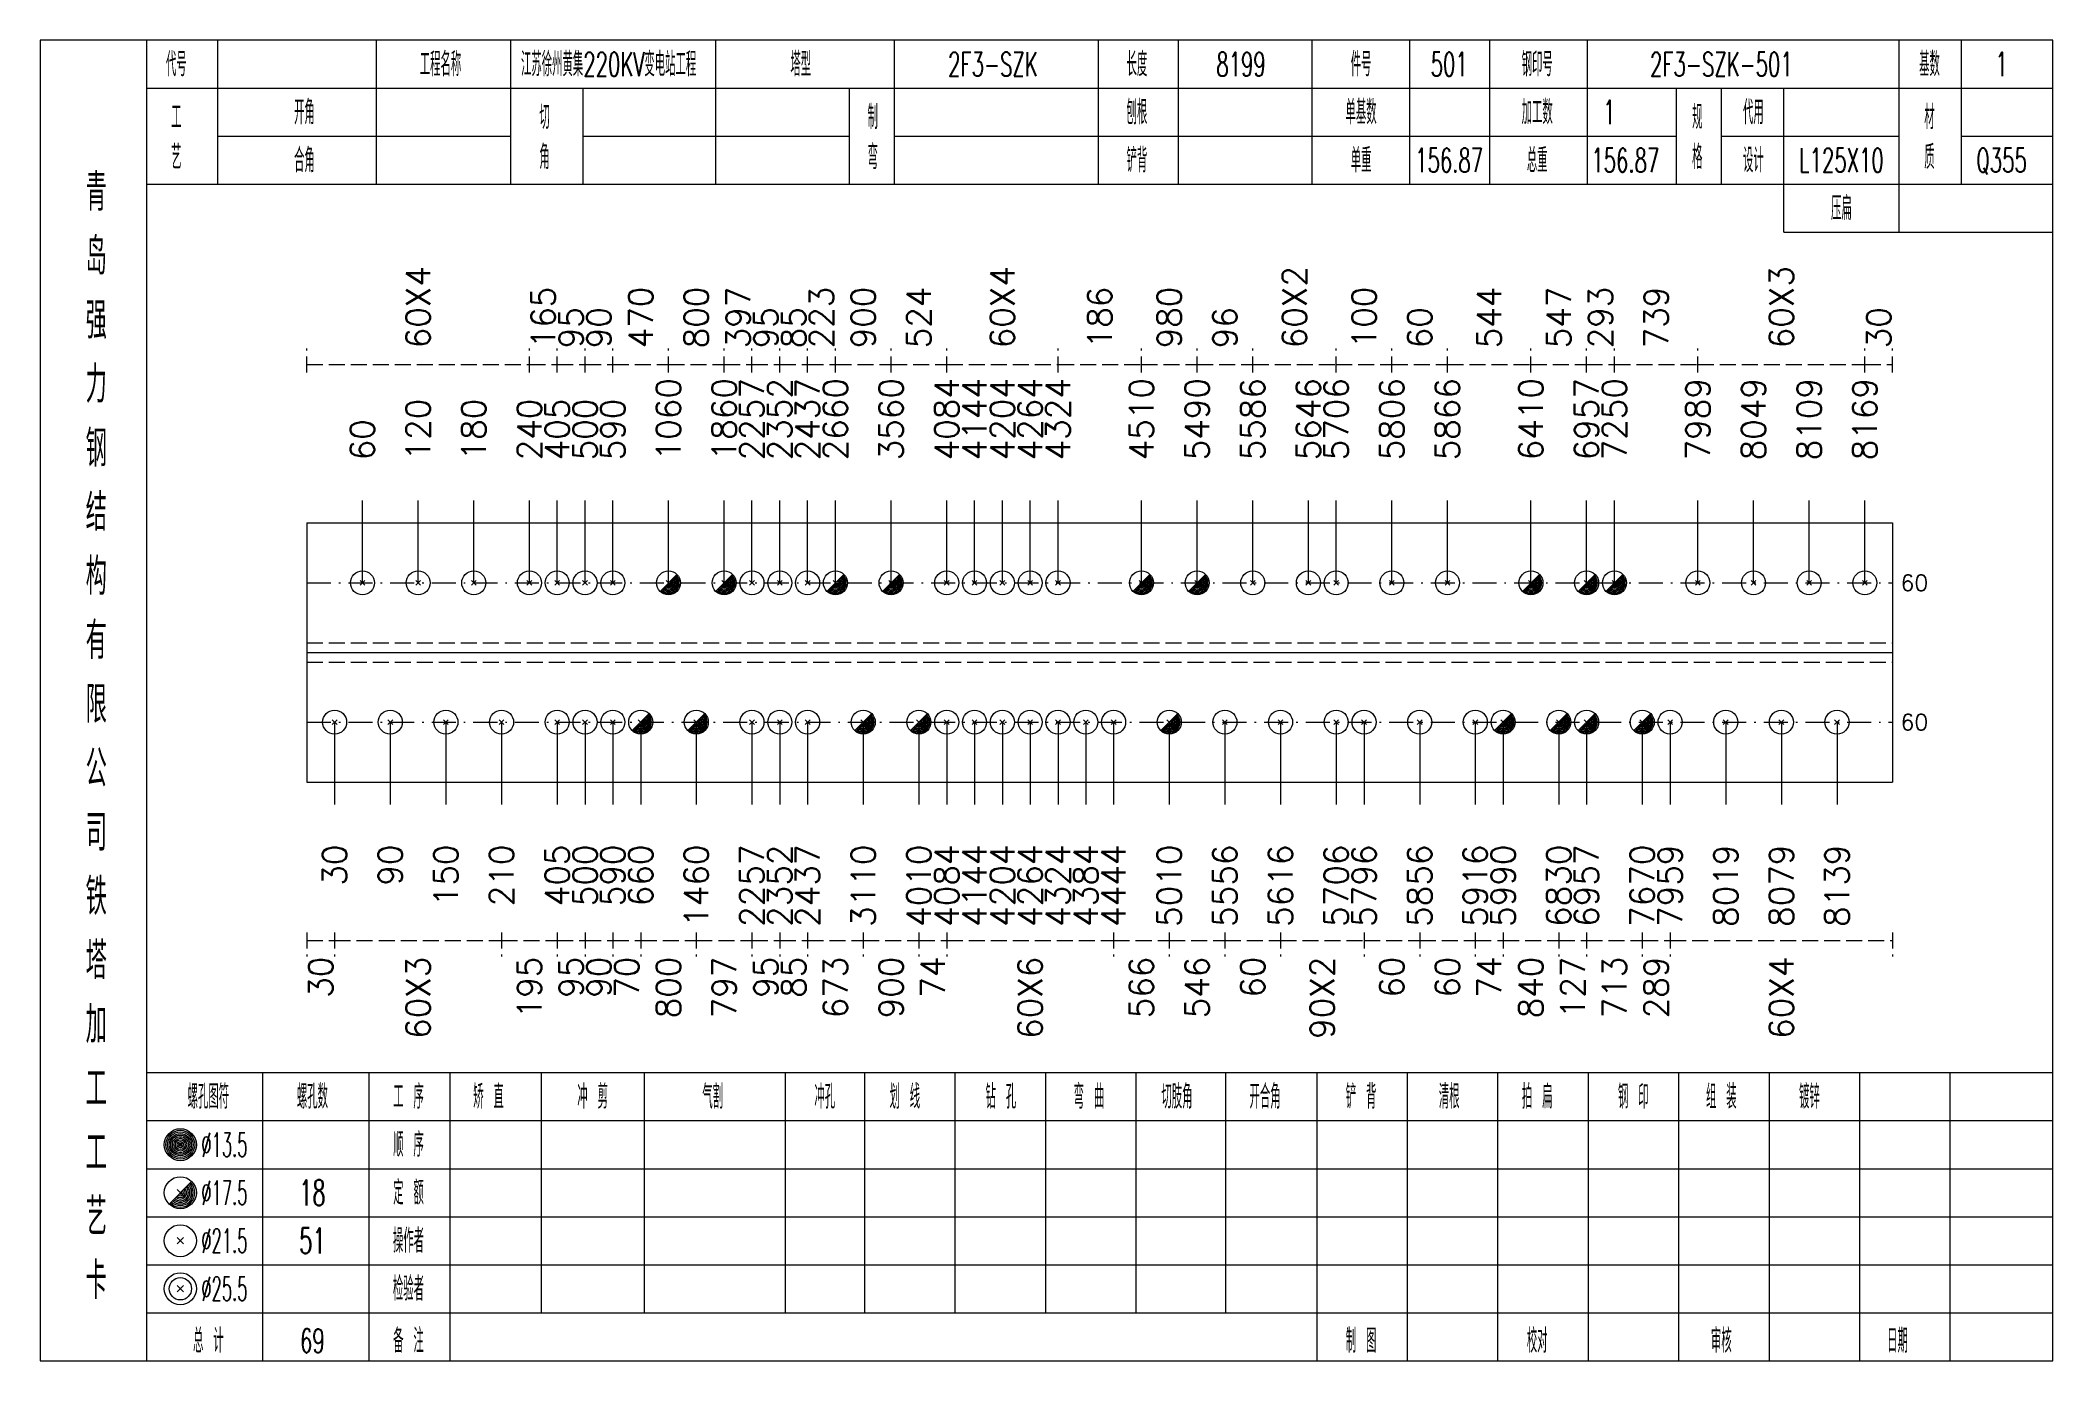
# Model space of a CAD drawing. Extents: x 0 to 4623, y -1159 to 4890.
# Drawn here: x 0 to 251.4, y 2475 to 2640 of the extents above; entities that cross this region are included whole.
import ezdxf
from ezdxf.enums import TextEntityAlignment as Align

# ---------------------------------------------------------------- set-up
doc = ezdxf.new("R2010")
doc.units = 0
doc.header["$MEASUREMENT"] = 0
doc.linetypes.add('一点画线', pattern=[5.2, 3, -1, 0.2, -1])
doc.linetypes.add('虚线', pattern=[2.75, 2, -0.75])
doc.layers.get('0').update_dxf_attribs({"linetype": 'CONTINUOUS', "lineweight": 25})
for name, color, linetype, lineweight in [('1', 7, 'CONTINUOUS', 25), ('4', 7, 'CONTINUOUS', 25), ('5', 7, 'CONTINUOUS', 25)]:
    doc.layers.add(name, color=color, linetype=linetype, lineweight=lineweight)
doc.styles.get("Standard").update_dxf_attribs({"font": 'simplex.shx', "width": 0.7, "height": 3, "bigfont": 'gbhzfs.shx'})

msp = doc.modelspace()

# ---------------------------------------------------------------- texts
at = {"color": 8, "linetype": 'Continuous', "lineweight": 9}
for s, p in [('60X4', (47.202, 2601.5)), ('60X4', (120.186, 2601.5)), ('60X2', (156.678, 2601.5)), ('60X3', (217.498, 2601.5)), ('165', (62.841, 2601.5)), ('470', (75.005, 2601.5)), ('800', (81.956, 2601.5)), ('397', (87.169, 2601.5)), ('223', (97.596, 2601.5)), ('900', (102.809, 2601.5)), ('524', (109.76, 2601.5)), ('186', (132.35, 2601.5)), ('980', (141.039, 2601.5)), ('100', (165.367, 2601.5)), ('544', (181.006, 2601.5)), ('547', (189.695, 2601.5)), ('293', (194.908, 2601.5)), ('739', (201.859, 2601.5)), ('95', (66.317, 2601.5)), ('90', (69.792, 2601.5)), ('95', (90.645, 2601.5)), ('85', (94.12, 2601.5)), ('96', (147.989, 2601.5)), ('60', (172.318, 2601.5)), ('30', (229.662, 2601.5))]:
    msp.add_text(s, height=3, rotation=90, dxfattribs=at).set_placement(p, align=Align.MIDDLE_LEFT)
at = {"color": 7, "linetype": 'Continuous', "lineweight": 13}
for s, p in [('1060', (78.481, 2587.5)), ('1860', (85.432, 2587.5)), ('2257', (88.907, 2587.5)), ('2352', (92.382, 2587.5)), ('2437', (95.858, 2587.5)), ('2660', (99.333, 2587.5)), ('3560', (106.284, 2587.5)), ('4084', (113.235, 2587.5)), ('4144', (116.711, 2587.5)), ('4204', (120.186, 2587.5)), ('4264', (123.661, 2587.5)), ('4324', (127.137, 2587.5)), ('4510', (137.563, 2587.5)), ('5490', (144.514, 2587.5)), ('5586', (151.465, 2587.5)), ('5646', (158.416, 2587.5)), ('5706', (161.891, 2587.5)), ('5806', (168.842, 2587.5)), ('5866', (175.793, 2587.5)), ('6410', (186.219, 2587.5)), ('6957', (193.17, 2587.5)), ('7250', (196.646, 2587.5)), ('7989', (207.072, 2587.5)), ('8049', (214.023, 2587.5)), ('8109', (220.974, 2587.5)), ('8169', (227.925, 2587.5)), ('120', (47.202, 2587.5)), ('180', (54.153, 2587.5)), ('240', (61.104, 2587.5)), ('405', (64.579, 2587.5)), ('500', (68.054, 2587.5)), ('590', (71.53, 2587.5)), ('60', (40.251, 2587.5))]:
    msp.add_text(s, height=3, rotation=90, dxfattribs=at).set_placement(p, align=Align.MIDDLE_LEFT)
for p in [(232.4, 2572.2), (232.4, 2554.8)]:
    msp.add_text('60', height=2, dxfattribs=at).set_placement(p, align=Align.MIDDLE_LEFT)
at = {"color": 8, "linetype": 'Continuous', "lineweight": 9}
for s, p in [('30', (35.038, 2525.5)), ('60X3', (47.202, 2525.5)), ('195', (61.104, 2525.5)), ('95', (66.317, 2525.5)), ('90', (69.792, 2525.5)), ('70', (73.268, 2525.5)), ('800', (78.481, 2525.5)), ('797', (85.432, 2525.5)), ('95', (90.645, 2525.5)), ('85', (94.12, 2525.5)), ('673', (99.333, 2525.5)), ('900', (106.284, 2525.5)), ('74', (111.497, 2525.5)), ('60X6', (123.661, 2525.5)), ('566', (137.563, 2525.5)), ('546', (144.514, 2525.5)), ('60', (151.465, 2525.5)), ('90X2', (160.154, 2525.5)), ('60', (168.842, 2525.5)), ('60', (175.793, 2525.5)), ('74', (181.006, 2525.5)), ('840', (186.219, 2525.5)), ('127', (191.432, 2525.5)), ('713', (196.646, 2525.5)), ('289', (201.859, 2525.5)), ('60X4', (217.498, 2525.5))]:
    msp.add_text(s, height=3, rotation=90, dxfattribs=at).set_placement(p, align=Align.MIDDLE_RIGHT)
at = {"layer": '1', "color": 7, "linetype": 'Continuous', "lineweight": 13}
for s, p in [('4084', (113.235, 2539.5)), ('4144', (116.711, 2539.5)), ('4204', (120.186, 2539.5)), ('4264', (123.661, 2539.5)), ('4324', (127.137, 2539.5)), ('4384', (130.612, 2539.5)), ('4444', (134.088, 2539.5)), ('30', (36.775, 2539.5)), ('90', (43.726, 2539.5)), ('150', (50.677, 2539.5)), ('210', (57.628, 2539.5)), ('405', (64.579, 2539.5)), ('500', (68.054, 2539.5)), ('590', (71.53, 2539.5)), ('660', (75.005, 2539.5)), ('1460', (81.956, 2539.5)), ('2257', (88.907, 2539.5)), ('2352', (92.382, 2539.5)), ('2437', (95.858, 2539.5)), ('3110', (102.809, 2539.5)), ('4010', (109.76, 2539.5)), ('5010', (141.039, 2539.5)), ('5556', (147.989, 2539.5)), ('5616', (154.94, 2539.5)), ('5706', (161.891, 2539.5)), ('5796', (165.367, 2539.5)), ('5856', (172.318, 2539.5)), ('5916', (179.268, 2539.5)), ('5990', (182.744, 2539.5)), ('6830', (189.695, 2539.5)), ('6957', (193.17, 2539.5)), ('7670', (200.121, 2539.5)), ('7959', (203.596, 2539.5)), ('8019', (210.547, 2539.5)), ('8079', (217.498, 2539.5)), ('8139', (224.449, 2539.5))]:
    msp.add_text(s, height=3, rotation=90, dxfattribs=at).set_placement(p, align=Align.MIDDLE_RIGHT)
at = {"layer": '4', "color": 1, "linetype": 'Continuous', "lineweight": 13}
for s, height, width, p in [('代号', 3, 0.6, (17, 2637)), ('工程名称', 3, 0.6, (50, 2637)), ('江苏徐州黄集220KV变电站工程', 3, 0.6, (71, 2637)), ('塔型', 3, 0.6, (95, 2637)), ('2F3-SZK', 3, 0.6, (119, 2637)), ('长度', 3, 0.6, (137, 2637)), ('8199', 3, 0.6, (150, 2637)), ('件号', 3, 0.6, (165, 2637)), ('501', 3, 0.6, (176, 2637)), ('钢印号', 3, 0.6, (187, 2637)), ('2F3-SZK-501', 3, 0.6, (210, 2637)), ('基数', 3, 0.6, (236, 2637)), ('1', 3, 0.6, (245, 2637)), ('开角', 3, 0.6, (33, 2631)), ('制', 3, 0.6, (104, 2630.4)), ('刨根', 3, 0.6, (137, 2631)), ('单基数', 3, 0.6, (165, 2631)), ('加工数', 3, 0.6, (187, 2631)), ('1', 3, 0.6, (196, 2631)), ('规', 3, 0.6, (207, 2630.4)), ('代用', 3, 0.6, (214, 2631)), ('材', 3, 0.6, (236, 2630.4)), ('工', 3, 0.6, (17, 2630.4)), ('切', 3, 0.6, (63, 2630.4)), ('艺', 3, 0.6, (17, 2625.4)), ('角', 3, 0.6, (63, 2625.4)), ('弯', 3, 0.6, (104, 2625.4)), ('格', 3, 0.6, (207, 2625.4)), ('质', 3, 0.6, (236, 2625.4)), ('合角', 3, 0.6, (33, 2625)), ('铲背', 3, 0.6, (137, 2625)), ('单重', 3, 0.6, (165, 2625)), ('156.87', 3, 0.6, (176, 2625)), ('总重', 3, 0.6, (187, 2625)), ('156.87', 3, 0.6, (198, 2625)), ('设计', 3, 0.6, (214, 2625)), ('L125X10', 3, 0.6, (225, 2625)), ('Q355', 3, 0.6, (245, 2625)), ('青', 4.6, 0.8, (7, 2621)), ('压扁', 3, 0.6, (225, 2619)), ('岛', 4.6, 0.8, (7, 2613)), ('强', 4.6, 0.8, (7, 2605)), ('力', 4.6, 0.8, (7, 2597)), ('钢', 4.6, 0.8, (7, 2589)), ('结', 4.6, 0.8, (7, 2581)), ('构', 4.6, 0.8, (7, 2573)), ('有', 4.6, 0.8, (7, 2565)), ('限', 4.6, 0.8, (7, 2557)), ('公', 4.6, 0.8, (7, 2549)), ('司', 4.6, 0.8, (7, 2541)), ('铁', 4.6, 0.8, (7, 2533)), ('塔', 4.6, 0.8, (7, 2525)), ('加', 4.6, 0.8, (7, 2517)), ('工', 4.6, 0.8, (7, 2509)), ('螺孔图符', 3, 0.6, (21, 2508)), ('螺孔数', 3, 0.6, (34, 2508)), ('工 序', 3, 0.6, (46, 2508)), ('矫 直', 3, 0.6, (56, 2508)), ('冲 剪', 3, 0.6, (69, 2508)), ('气割', 3, 0.6, (84, 2508)), ('冲孔', 3, 0.6, (98, 2508)), ('划 线', 3, 0.6, (108, 2508)), ('钻 孔', 3, 0.6, (120, 2508)), ('弯 曲', 3, 0.6, (131, 2508)), ('切肢角', 3, 0.6, (142, 2508)), ('开合角', 3, 0.6, (153, 2508)), ('铲 背', 3, 0.6, (165, 2508)), ('清根', 3, 0.6, (176, 2508)), ('拍 扁', 3, 0.6, (187, 2508)), ('钢 印', 3, 0.6, (199, 2508)), ('组 装', 3, 0.6, (210, 2508)), ('镀锌', 3, 0.6, (221, 2508)), ('工', 4.6, 0.8, (7, 2501)), ('%%C13.5', 3, 0.5, (23, 2502)), ('顺 序', 3, 0.6, (46, 2502)), ('%%C17.5', 3, 0.5, (23, 2496)), ('18', 3.2, 0.6, (34, 2496)), ('定 额', 3, 0.6, (46, 2496)), ('艺', 4.6, 0.8, (7, 2493)), ('%%C21.5', 3, 0.5, (23, 2490)), ('51', 3.2, 0.6, (34, 2490)), ('操作者', 3, 0.6, (46, 2490)), ('卡', 4.6, 0.8, (7, 2485)), ('%%C25.5', 3, 0.5, (23, 2484)), ('检验者', 3, 0.6, (46, 2484)), ('总 计', 3, 0.6, (21, 2477.5)), ('69', 3, 0.6, (34, 2477.5)), ('备 注', 3, 0.6, (46, 2477.5)), ('制 图', 3, 0.6, (165, 2477.5)), ('校对', 3, 0.6, (187, 2477.5)), ('审核', 3, 0.6, (210, 2477.5)), ('日期', 3, 0.6, (232, 2477.5))]:
    msp.add_text(s, height=height, dxfattribs=dict(at, width=width)).set_placement(p, align=Align.MIDDLE_CENTER)

# ---------------------------------------------------------------- blocks, each defined once
blk = doc.blocks.new('孔21.5')
at = {"layer": '5', "color": 7, "linetype": 'Continuous', "lineweight": 13}
for p, q in [((-0.2, -0.2), (0.2, 0.2)), ((-0.2, 0.2), (0.2, -0.2))]:
    blk.add_line(p, q, dxfattribs=at)
blk.add_circle((0, 0), 1, dxfattribs=at)
blk = doc.blocks.new('孔17.5')
at = {"layer": '5', "color": 7, "linetype": 'Continuous', "lineweight": 13}
for p, q in [((-0.707, -0.707), (0.707, 0.707)), ((-0.2, 0.2), (0.2, -0.2))]:
    blk.add_line(p, q, dxfattribs=at)
blk.add_circle((0, 0), 1, dxfattribs=at)
for radius in [0.9, 0.8, 0.7, 0.6, 0.5, 0.4, 0.3, 0.2, 0.1]:
    blk.add_arc((0, 0), radius, 225, 45, dxfattribs=at)

# ---------------------------------------------------------------- linework, layer by layer
at = {"color": 8, "linetype": '虚线', "lineweight": 9}
for p, q in [((33.3, 2598.5), (33.3, 2601.5)), ((33.3, 2599.5), (61.104, 2599.5)), ((61.104, 2598.5), (61.104, 2601.5)), ((61.104, 2598.5), (61.104, 2601.5)), ((61.104, 2599.5), (64.579, 2599.5)), ((64.579, 2598.5), (64.579, 2601.5)), ((64.579, 2598.5), (64.579, 2601.5)), ((64.579, 2599.5), (68.054, 2599.5)), ((68.054, 2598.5), (68.054, 2601.5)), ((68.054, 2598.5), (68.054, 2601.5)), ((68.054, 2599.5), (71.53, 2599.5)), ((71.53, 2598.5), (71.53, 2601.5)), ((71.53, 2598.5), (71.53, 2601.5)), ((71.53, 2599.5), (78.481, 2599.5)), ((78.481, 2598.5), (78.481, 2601.5)), ((78.481, 2598.5), (78.481, 2601.5)), ((78.481, 2599.5), (85.432, 2599.5)), ((85.432, 2598.5), (85.432, 2601.5)), ((85.432, 2598.5), (85.432, 2601.5)), ((85.432, 2599.5), (88.907, 2599.5)), ((88.907, 2598.5), (88.907, 2601.5)), ((88.907, 2598.5), (88.907, 2601.5)), ((88.907, 2599.5), (92.382, 2599.5)), ((92.382, 2598.5), (92.382, 2601.5)), ((92.382, 2598.5), (92.382, 2601.5)), ((92.382, 2599.5), (95.858, 2599.5)), ((95.858, 2598.5), (95.858, 2601.5)), ((95.858, 2598.5), (95.858, 2601.5)), ((95.858, 2599.5), (99.333, 2599.5)), ((99.333, 2598.5), (99.333, 2601.5)), ((99.333, 2598.5), (99.333, 2601.5)), ((99.333, 2599.5), (106.284, 2599.5)), ((106.284, 2598.5), (106.284, 2601.5)), ((106.284, 2598.5), (106.284, 2601.5)), ((106.284, 2599.5), (113.235, 2599.5)), ((113.235, 2598.5), (113.235, 2601.5)), ((113.235, 2598.5), (113.235, 2601.5)), ((113.235, 2599.5), (127.137, 2599.5)), ((127.137, 2598.5), (127.137, 2601.5)), ((127.137, 2598.5), (127.137, 2601.5)), ((127.137, 2599.5), (137.563, 2599.5)), ((137.563, 2598.5), (137.563, 2601.5)), ((137.563, 2598.5), (137.563, 2601.5)), ((137.563, 2599.5), (144.514, 2599.5)), ((144.514, 2598.5), (144.514, 2601.5)), ((144.514, 2598.5), (144.514, 2601.5)), ((144.514, 2599.5), (151.465, 2599.5)), ((151.465, 2598.5), (151.465, 2601.5)), ((151.465, 2598.5), (151.465, 2601.5)), ((151.465, 2599.5), (161.891, 2599.5)), ((161.891, 2598.5), (161.891, 2601.5)), ((161.891, 2598.5), (161.891, 2601.5)), ((161.891, 2599.5), (168.842, 2599.5)), ((168.842, 2598.5), (168.842, 2601.5)), ((168.842, 2598.5), (168.842, 2601.5)), ((168.842, 2599.5), (175.793, 2599.5)), ((175.793, 2598.5), (175.793, 2601.5)), ((175.793, 2598.5), (175.793, 2601.5)), ((175.793, 2599.5), (186.219, 2599.5)), ((186.219, 2598.5), (186.219, 2601.5)), ((186.219, 2598.5), (186.219, 2601.5)), ((186.219, 2599.5), (193.17, 2599.5)), ((193.17, 2598.5), (193.17, 2601.5)), ((193.17, 2598.5), (193.17, 2601.5)), ((193.17, 2599.5), (196.646, 2599.5)), ((196.646, 2598.5), (196.646, 2601.5)), ((196.646, 2598.5), (196.646, 2601.5)), ((196.646, 2599.5), (207.072, 2599.5)), ((207.072, 2598.5), (207.072, 2601.5)), ((207.072, 2598.5), (207.072, 2601.5)), ((207.072, 2599.5), (227.925, 2599.5)), ((227.925, 2598.5), (227.925, 2601.5)), ((227.925, 2598.5), (227.925, 2601.5)), ((227.925, 2599.5), (231.4, 2599.5)), ((231.4, 2598.5), (231.4, 2601.5)), ((33.3, 2528.5), (33.3, 2525.5)), ((33.3, 2527.5), (36.775, 2527.5)), ((36.775, 2528.5), (36.775, 2525.5)), ((36.775, 2528.5), (36.775, 2525.5)), ((36.775, 2527.5), (57.628, 2527.5)), ((57.628, 2528.5), (57.628, 2525.5)), ((57.628, 2528.5), (57.628, 2525.5)), ((57.628, 2527.5), (64.579, 2527.5)), ((64.579, 2528.5), (64.579, 2525.5)), ((64.579, 2528.5), (64.579, 2525.5)), ((64.579, 2527.5), (68.054, 2527.5)), ((68.054, 2528.5), (68.054, 2525.5)), ((68.054, 2528.5), (68.054, 2525.5)), ((68.054, 2527.5), (71.53, 2527.5)), ((71.53, 2528.5), (71.53, 2525.5)), ((71.53, 2528.5), (71.53, 2525.5)), ((71.53, 2527.5), (75.005, 2527.5)), ((75.005, 2528.5), (75.005, 2525.5)), ((75.005, 2528.5), (75.005, 2525.5)), ((75.005, 2527.5), (81.956, 2527.5)), ((81.956, 2528.5), (81.956, 2525.5)), ((81.956, 2528.5), (81.956, 2525.5)), ((81.956, 2527.5), (88.907, 2527.5)), ((88.907, 2528.5), (88.907, 2525.5)), ((88.907, 2528.5), (88.907, 2525.5)), ((88.907, 2527.5), (92.382, 2527.5)), ((92.382, 2528.5), (92.382, 2525.5)), ((92.382, 2528.5), (92.382, 2525.5)), ((92.382, 2527.5), (95.858, 2527.5)), ((95.858, 2528.5), (95.858, 2525.5)), ((95.858, 2528.5), (95.858, 2525.5)), ((95.858, 2527.5), (102.809, 2527.5)), ((102.809, 2528.5), (102.809, 2525.5)), ((102.809, 2528.5), (102.809, 2525.5)), ((102.809, 2527.5), (109.76, 2527.5)), ((109.76, 2528.5), (109.76, 2525.5)), ((109.76, 2528.5), (109.76, 2525.5)), ((109.76, 2527.5), (113.235, 2527.5)), ((113.235, 2528.5), (113.235, 2525.5)), ((113.235, 2528.5), (113.235, 2525.5)), ((113.235, 2527.5), (134.088, 2527.5)), ((134.088, 2528.5), (134.088, 2525.5)), ((134.088, 2528.5), (134.088, 2525.5)), ((134.088, 2527.5), (141.039, 2527.5)), ((141.039, 2528.5), (141.039, 2525.5)), ((141.039, 2528.5), (141.039, 2525.5)), ((141.039, 2527.5), (147.989, 2527.5)), ((147.989, 2528.5), (147.989, 2525.5)), ((147.989, 2528.5), (147.989, 2525.5)), ((147.989, 2527.5), (154.94, 2527.5)), ((154.94, 2528.5), (154.94, 2525.5)), ((154.94, 2528.5), (154.94, 2525.5)), ((154.94, 2527.5), (165.367, 2527.5)), ((165.367, 2528.5), (165.367, 2525.5)), ((165.367, 2528.5), (165.367, 2525.5)), ((165.367, 2527.5), (172.318, 2527.5)), ((172.318, 2528.5), (172.318, 2525.5)), ((172.318, 2528.5), (172.318, 2525.5)), ((172.318, 2527.5), (179.268, 2527.5)), ((179.268, 2528.5), (179.268, 2525.5)), ((179.268, 2528.5), (179.268, 2525.5)), ((179.268, 2527.5), (182.744, 2527.5)), ((182.744, 2528.5), (182.744, 2525.5)), ((182.744, 2528.5), (182.744, 2525.5)), ((182.744, 2527.5), (189.695, 2527.5)), ((189.695, 2528.5), (189.695, 2525.5)), ((189.695, 2528.5), (189.695, 2525.5)), ((189.695, 2527.5), (193.17, 2527.5)), ((193.17, 2528.5), (193.17, 2525.5)), ((193.17, 2528.5), (193.17, 2525.5)), ((193.17, 2527.5), (200.121, 2527.5)), ((200.121, 2528.5), (200.121, 2525.5)), ((200.121, 2528.5), (200.121, 2525.5)), ((200.121, 2527.5), (203.596, 2527.5)), ((203.596, 2528.5), (203.596, 2525.5)), ((203.596, 2528.5), (203.596, 2525.5)), ((203.596, 2527.5), (231.4, 2527.5)), ((231.4, 2528.5), (231.4, 2525.5))]:
    msp.add_line(p, q, dxfattribs=at)
at = {"color": 7, "linetype": 'Continuous', "lineweight": 13}
for p, q in [((40.251, 2572.2), (40.251, 2582.5)), ((47.202, 2572.2), (47.202, 2582.5)), ((54.153, 2572.2), (54.153, 2582.5)), ((61.104, 2572.2), (61.104, 2582.5)), ((64.579, 2572.2), (64.579, 2582.5)), ((68.054, 2572.2), (68.054, 2582.5)), ((71.53, 2572.2), (71.53, 2582.5)), ((78.481, 2572.2), (78.481, 2582.5)), ((85.432, 2572.2), (85.432, 2582.5)), ((88.907, 2572.2), (88.907, 2582.5)), ((92.382, 2572.2), (92.382, 2582.5)), ((95.858, 2572.2), (95.858, 2582.5)), ((99.333, 2572.2), (99.333, 2582.5)), ((106.284, 2572.2), (106.284, 2582.5)), ((113.235, 2572.2), (113.235, 2582.5)), ((116.711, 2572.2), (116.711, 2582.5)), ((120.186, 2572.2), (120.186, 2582.5)), ((123.661, 2572.2), (123.661, 2582.5)), ((127.137, 2572.2), (127.137, 2582.5)), ((137.563, 2572.2), (137.563, 2582.5)), ((144.514, 2572.2), (144.514, 2582.5)), ((151.465, 2572.2), (151.465, 2582.5)), ((158.416, 2572.2), (158.416, 2582.5)), ((161.891, 2572.2), (161.891, 2582.5)), ((168.842, 2572.2), (168.842, 2582.5)), ((175.793, 2572.2), (175.793, 2582.5)), ((186.219, 2572.2), (186.219, 2582.5)), ((193.17, 2572.2), (193.17, 2582.5)), ((196.646, 2572.2), (196.646, 2582.5)), ((207.072, 2572.2), (207.072, 2582.5)), ((214.023, 2572.2), (214.023, 2582.5)), ((220.974, 2572.2), (220.974, 2582.5)), ((227.925, 2572.2), (227.925, 2582.5)), ((36.775, 2554.8), (36.775, 2544.5)), ((43.726, 2554.8), (43.726, 2544.5)), ((50.677, 2554.8), (50.677, 2544.5)), ((57.628, 2554.8), (57.628, 2544.5)), ((64.579, 2554.8), (64.579, 2544.5)), ((68.054, 2554.8), (68.054, 2544.5)), ((71.53, 2554.8), (71.53, 2544.5)), ((75.005, 2554.8), (75.005, 2544.5)), ((81.956, 2554.8), (81.956, 2544.5)), ((88.907, 2554.8), (88.907, 2544.5)), ((92.382, 2554.8), (92.382, 2544.5)), ((95.858, 2554.8), (95.858, 2544.5)), ((102.809, 2554.8), (102.809, 2544.5)), ((109.76, 2554.8), (109.76, 2544.5)), ((113.235, 2554.8), (113.235, 2544.5)), ((116.711, 2554.8), (116.711, 2544.5)), ((120.186, 2554.8), (120.186, 2544.5)), ((123.661, 2554.8), (123.661, 2544.5)), ((127.137, 2554.8), (127.137, 2544.5)), ((130.612, 2554.8), (130.612, 2544.5)), ((134.088, 2554.8), (134.088, 2544.5)), ((141.039, 2554.8), (141.039, 2544.5)), ((147.989, 2554.8), (147.989, 2544.5)), ((154.94, 2554.8), (154.94, 2544.5)), ((161.891, 2554.8), (161.891, 2544.5)), ((165.367, 2554.8), (165.367, 2544.5)), ((172.318, 2554.8), (172.318, 2544.5)), ((179.268, 2554.8), (179.268, 2544.5)), ((182.744, 2554.8), (182.744, 2544.5)), ((189.695, 2554.8), (189.695, 2544.5)), ((193.17, 2554.8), (193.17, 2544.5)), ((200.121, 2554.8), (200.121, 2544.5)), ((203.596, 2554.8), (203.596, 2544.5)), ((210.547, 2554.8), (210.547, 2544.5)), ((217.498, 2554.8), (217.498, 2544.5)), ((224.449, 2554.8), (224.449, 2544.5))]:
    msp.add_line(p, q, dxfattribs=at)
at = {"color": 7, "linetype": 'Continuous', "lineweight": 18}
for p, q in [((33.3, 2579.7), (33.3, 2547.3)), ((33.3, 2579.7), (231.4, 2579.7)), ((231.4, 2579.7), (231.4, 2547.3)), ((33.3, 2563.5), (231.4, 2563.5))]:
    msp.add_line(p, q, dxfattribs=at)
at = {"color": 3, "linetype": '一点画线', "lineweight": 13}
for p, q in [((33.3, 2572.2), (231.4, 2572.2)), ((33.3, 2554.8), (231.4, 2554.8))]:
    msp.add_line(p, q, dxfattribs=at)
at = {"color": 1, "linetype": '虚线', "lineweight": 18}
for p, q in [((33.3, 2564.7), (231.4, 2564.7)), ((33.3, 2562.3), (231.4, 2562.3))]:
    msp.add_line(p, q, dxfattribs=at)
at = {"layer": '1', "color": 7, "linetype": 'Continuous', "lineweight": 18}
msp.add_line((33.3, 2547.3), (231.4, 2547.3), dxfattribs=at)
at = {"layer": '4', "color": 1, "linetype": 'Continuous', "lineweight": 18}
for p, q in [((13.3, 2475), (13.3, 2640)), ((22.2, 2622), (22.2, 2640)), ((42, 2622), (42, 2640)), ((58.8, 2622), (58.8, 2640)), ((84.4, 2622), (84.4, 2640)), ((106.7, 2622), (106.7, 2640)), ((132.2, 2622), (132.2, 2640)), ((142.2, 2622), (142.2, 2640)), ((158.9, 2622), (158.9, 2640)), ((171.1, 2622), (171.1, 2640)), ((181.1, 2622), (181.1, 2640)), ((193.3, 2622), (193.3, 2640)), ((232.2, 2616), (232.2, 2640)), ((240, 2622), (240, 2640)), ((13.3, 2634), (251.4, 2634)), ((67.8, 2622), (67.8, 2634)), ((101.1, 2622), (101.1, 2634)), ((204.4, 2622), (204.4, 2634)), ((210, 2622), (210, 2634)), ((217.8, 2616), (217.8, 2634)), ((22.2, 2628), (58.8, 2628)), ((67.8, 2628), (101.1, 2628)), ((106.7, 2628), (204.4, 2628)), ((210, 2628), (232.2, 2628)), ((240, 2628), (251.4, 2628)), ((13.3, 2622), (251.4, 2622)), ((217.8, 2616), (251.4, 2616)), ((13.3, 2511), (251.4, 2511)), ((27.8, 2475), (27.8, 2511)), ((41.1, 2475), (41.1, 2511)), ((51.2, 2475), (51.2, 2511)), ((62.6, 2481), (62.6, 2511)), ((75.5, 2481), (75.5, 2511)), ((93.1, 2481), (93.1, 2511)), ((103, 2481), (103, 2511)), ((114.3, 2481), (114.3, 2511)), ((125.6, 2481), (125.6, 2511)), ((136.9, 2481), (136.9, 2511)), ((148.1, 2481), (148.1, 2511)), ((159.5, 2481), (159.5, 2511)), ((170.8, 2481), (170.8, 2511)), ((182.1, 2481), (182.1, 2511)), ((193.4, 2481), (193.4, 2511)), ((204.7, 2481), (204.7, 2511)), ((216, 2481), (216, 2511)), ((227.3, 2481), (227.3, 2511)), ((238.6, 2481), (238.6, 2511)), ((13.3, 2505), (251.4, 2505)), ((13.3, 2499), (251.4, 2499)), ((13.3, 2493), (251.4, 2493)), ((13.3, 2487), (251.4, 2487)), ((13.3, 2481), (251.4, 2481)), ((159.5, 2475), (159.5, 2481)), ((170.8, 2475), (170.8, 2481)), ((182.1, 2475), (182.1, 2481)), ((193.4, 2475), (193.4, 2481)), ((204.7, 2475), (204.7, 2481)), ((216, 2475), (216, 2481)), ((227.3, 2475), (227.3, 2481)), ((238.6, 2475), (238.6, 2481))]:
    msp.add_line(p, q, dxfattribs=at)
at = {"layer": '4', "color": 7, "linetype": 'Continuous', "lineweight": 13}
for p, q in [((17.3, 2501.8), (17.7, 2502.2)), ((17.7, 2501.8), (17.3, 2502.2)), ((16.086, 2494.586), (18.914, 2497.414)), ((17.1, 2496.4), (17.9, 2495.6)), ((17.1, 2489.6), (17.9, 2490.4)), ((17.1, 2490.4), (17.9, 2489.6)), ((17.1, 2483.6), (17.9, 2484.4)), ((17.1, 2484.4), (17.9, 2483.6))]:
    msp.add_line(p, q, dxfattribs=at)
at = {"layer": '4', "color": 1, "linetype": 'Continuous', "lineweight": 18}
msp.add_lwpolyline([(0, 2640), (0, 2475), (251.4, 2475), (251.4, 2640)], close=True, dxfattribs=at)
at = {"layer": '4', "color": 7, "linetype": 'Continuous', "lineweight": 13}
for centre, radius in [((17.5, 2502), 2), ((17.5, 2502), 1.8), ((17.5, 2502), 1.6), ((17.5, 2502), 1.4), ((17.5, 2502), 1.2), ((17.5, 2502), 1), ((17.5, 2502), 0.8), ((17.5, 2502), 0.6), ((17.5, 2502), 0.4), ((17.5, 2502), 0.2), ((17.5, 2496), 2), ((17.5, 2490), 2), ((17.5, 2484), 2), ((17.5, 2484), 1.4)]:
    msp.add_circle(centre, radius, dxfattribs=at)
for radius in [1.8, 1.6, 1.4, 1.2, 1, 0.8, 0.6, 0.4, 0.2]:
    msp.add_arc((17.5, 2496), radius, 225, 45, dxfattribs=at)

# ---------------------------------------------------------------- block references
at = {"color": 7, "linetype": 'Continuous', "lineweight": 13}
for name, p, xscale, yscale, zscale in [('孔21.5', (40.251, 2572.2), 1.5, 1.5, 1.5), ('孔21.5', (47.202, 2572.2), 1.5, 1.5, 1.5), ('孔21.5', (54.153, 2572.2), 1.5, 1.5, 1.5), ('孔21.5', (61.104, 2572.2), 1.5, 1.5, 1.5), ('孔21.5', (64.579, 2572.2), 1.5, 1.5, 1.5), ('孔21.5', (68.054, 2572.2), 1.5, 1.5, 1.5), ('孔21.5', (71.53, 2572.2), 1.5, 1.5, 1.5), ('孔17.5', (78.481, 2572.2), 1.5, 1.5, 1.5), ('孔17.5', (85.432, 2572.2), 1.5, 1.5, 1.5), ('孔21.5', (88.907, 2572.2), 1.5, 1.5, 1.5), ('孔21.5', (92.382, 2572.2), 1.5, 1.5, 1.5), ('孔21.5', (95.858, 2572.2), 1.5, 1.5, 1.5), ('孔17.5', (99.333, 2572.2), 1.5, 1.5, 1.5), ('孔17.5', (106.284, 2572.2), 1.5, 1.5, 1.5), ('孔21.5', (113.235, 2572.2), 1.5, 1.5, 1.5), ('孔21.5', (116.711, 2572.2), 1.5, 1.5, 1.5), ('孔21.5', (120.186, 2572.2), 1.5, 1.5, 1.5), ('孔21.5', (123.661, 2572.2), 1.5, 1.5, 1.5), ('孔21.5', (127.137, 2572.2), 1.500000000000021, 1.500000000000021, 1.500000000000021), ('孔17.5', (137.563, 2572.2), 1.5, 1.5, 1.5), ('孔17.5', (144.514, 2572.2), 1.5, 1.5, 1.5), ('孔21.5', (151.465, 2572.2), 1.5, 1.5, 1.5), ('孔21.5', (158.416, 2572.2), 1.5, 1.5, 1.5), ('孔21.5', (161.891, 2572.2), 1.5, 1.5, 1.5), ('孔21.5', (168.842, 2572.2), 1.5, 1.5, 1.5), ('孔21.5', (175.793, 2572.2), 1.5, 1.5, 1.5), ('孔17.5', (186.219, 2572.2), 1.5, 1.5, 1.5), ('孔17.5', (193.17, 2572.2), 1.5, 1.5, 1.5), ('孔17.5', (196.646, 2572.2), 1.5, 1.5, 1.5), ('孔21.5', (207.072, 2572.2), 1.5, 1.5, 1.5), ('孔21.5', (214.023, 2572.2), 1.5, 1.5, 1.5), ('孔21.5', (220.974, 2572.2), 1.5, 1.5, 1.5), ('孔21.5', (227.925, 2572.2), 1.5, 1.5, 1.5)]:
    msp.add_blockref(name, p, dxfattribs=dict(at, xscale=xscale, yscale=yscale, zscale=zscale))
at = {"layer": '1', "color": 7, "linetype": 'Continuous', "lineweight": 13}
for name, p, xscale, yscale, zscale in [('孔21.5', (36.775, 2554.8), 1.5, 1.5, 1.5), ('孔21.5', (43.726, 2554.8), 1.5, 1.5, 1.5), ('孔21.5', (50.677, 2554.8), 1.5, 1.5, 1.5), ('孔21.5', (57.628, 2554.8), 1.5, 1.5, 1.5), ('孔21.5', (64.579, 2554.8), 1.5, 1.5, 1.5), ('孔21.5', (68.054, 2554.8), 1.5, 1.5, 1.5), ('孔21.5', (71.53, 2554.8), 1.5, 1.5, 1.5), ('孔17.5', (75.005, 2554.8), 1.5, 1.5, 1.5), ('孔17.5', (81.956, 2554.8), 1.5, 1.5, 1.5), ('孔21.5', (88.907, 2554.8), 1.5, 1.5, 1.5), ('孔21.5', (92.382, 2554.8), 1.5, 1.5, 1.5), ('孔21.5', (95.858, 2554.8), 1.5, 1.5, 1.5), ('孔17.5', (102.809, 2554.8), 1.5, 1.5, 1.5), ('孔17.5', (109.76, 2554.8), 1.5, 1.5, 1.5), ('孔21.5', (113.235, 2554.8), 1.5, 1.5, 1.5), ('孔21.5', (116.711, 2554.8), 1.5, 1.5, 1.5), ('孔21.5', (120.186, 2554.8), 1.5, 1.5, 1.5), ('孔21.5', (123.661, 2554.8), 1.5, 1.5, 1.5), ('孔21.5', (127.137, 2554.8), 1.500000000000021, 1.500000000000021, 1.500000000000021), ('孔21.5', (130.612, 2554.8), 1.5, 1.5, 1.5), ('孔21.5', (134.088, 2554.8), 1.5, 1.5, 1.5), ('孔17.5', (141.039, 2554.8), 1.5, 1.5, 1.5), ('孔21.5', (147.989, 2554.8), 1.5, 1.5, 1.5), ('孔21.5', (154.94, 2554.8), 1.5, 1.5, 1.5), ('孔21.5', (161.891, 2554.8), 1.5, 1.5, 1.5), ('孔21.5', (165.367, 2554.8), 1.5, 1.5, 1.5), ('孔21.5', (172.318, 2554.8), 1.5, 1.5, 1.5), ('孔21.5', (179.268, 2554.8), 1.5, 1.5, 1.5), ('孔17.5', (182.744, 2554.8), 1.5, 1.5, 1.5), ('孔17.5', (189.695, 2554.8), 1.5, 1.5, 1.5), ('孔17.5', (193.17, 2554.8), 1.5, 1.5, 1.5), ('孔17.5', (200.121, 2554.8), 1.5, 1.5, 1.5), ('孔21.5', (203.596, 2554.8), 1.5, 1.5, 1.5), ('孔21.5', (210.547, 2554.8), 1.5, 1.5, 1.5), ('孔21.5', (217.498, 2554.8), 1.5, 1.5, 1.5), ('孔21.5', (224.449, 2554.8), 1.5, 1.5, 1.5)]:
    msp.add_blockref(name, p, dxfattribs=dict(at, xscale=xscale, yscale=yscale, zscale=zscale))

msp.set_redraw_order([(e.dxf.handle, doc.entitydb.next_handle()) for e in msp.query("TEXT MTEXT ATTDEF DIMENSION ARC_DIMENSION")])  # texts and dimensions are drawn at this point

doc.saveas('drawing.dxf')
